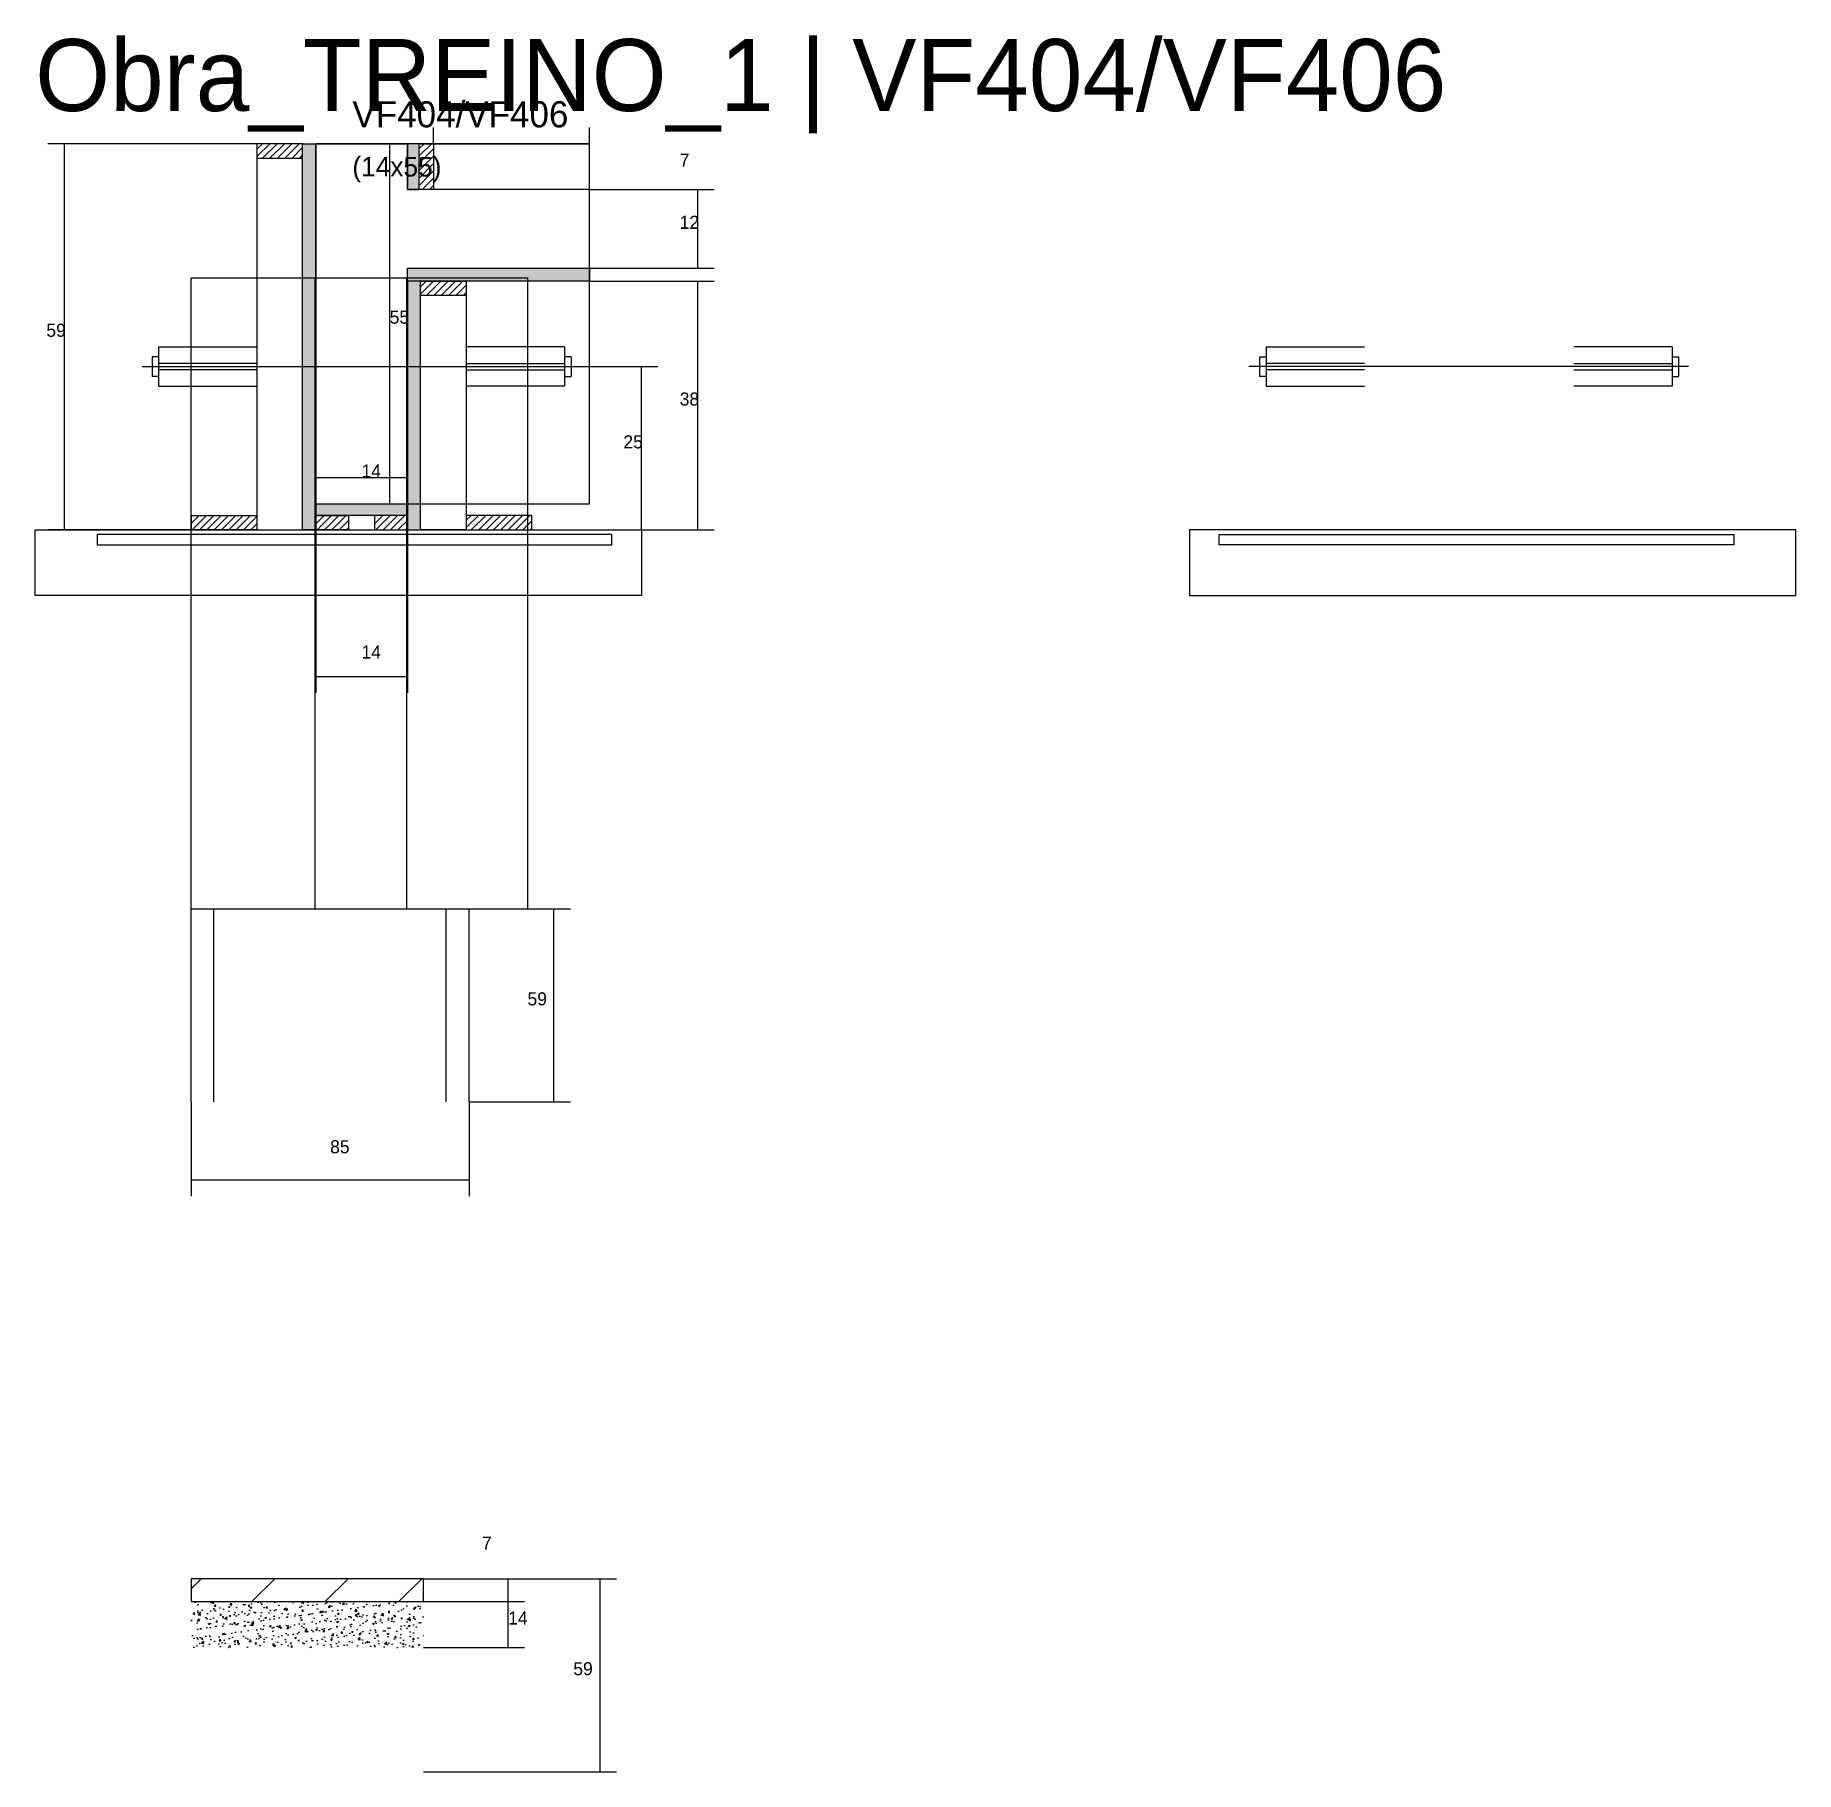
# Model space of a CAD drawing. Header units: metres. Extents: x -41 to 34840, y -36000 to 1848.
# Drawn here: x 80 to 618, y -5968 to -5437 of the extents above; entities that cross this region are included whole.
import ezdxf

# ---------------------------------------------------------------- set-up
doc = ezdxf.new("R2010")
doc.units = ezdxf.units.M
for name, color, linetype in [('barrote', 126, 'Continuous'), ('CONCRETO', 251, 'Continuous'), ('COTA', 4, 'Continuous'), ('Cota Seção (2x)', 4, 'Continuous'), ('Hachura', 253, 'Continuous'), ('LABEL_ID', 3, 'Continuous'), ('Madeira', 126, 'Continuous'), ('Painéis', 200, 'Continuous'), ('REAPROVEITAMENTO', 251, 'Continuous'), ('SARR_2.2x7', 40, 'Continuous'), ('SCO-___-LAJ', 4, 'Continuous'), ('TENSOR', 2, 'Continuous'), ('Texto Seção', 7, 'Continuous')]:
    doc.layers.add(name, color=color, linetype=linetype)

msp = doc.modelspace()

# ---------------------------------------------------------------- texts
at = {"layer": 'COTA'}
for s, p in [('7', (276.9, -5477)), ('12', (276.9, -5496)), ('59', (83.4, -5529)), ('38', (276.9, -5550)), ('25', (259.7, -5563.1)), ('14', (179.7, -5627.3)), ('85', (170.1, -5778.5))]:
    msp.add_text(s, height=4, dxfattribs=at).set_placement(p)
at = {"layer": 'Cota Seção (2x)'}
for s, p in [('55', (188.3, -5525)), ('14', (179.7, -5572)), ('59', (230.4, -5733.3)), ('7', (216.5, -5899.6)), ('14', (224.5, -5922.5)), ('59', (244.4, -5938))]:
    msp.add_text(s, height=4, dxfattribs=at).set_placement(p)
at = {"layer": 'LABEL_ID'}
msp.add_text('Obra_TREINO_1 | VF404/VF406', height=22, dxfattribs=at).set_placement((80, -5460))
at = {"layer": 'Texto Seção'}
for s, height, p in [('VF404/VF406', 8, (176.9, -5465)), ('(14x55)', 6, (176.9, -5480))]:
    msp.add_text(s, height=height, dxfattribs=at).set_placement(p)

# ---------------------------------------------------------------- hatches: boundary and pattern name
at = {"layer": 'COTA'}
h = msp.add_hatch(dxfattribs=at)
h.set_pattern_fill('AR-CONC', scale=0.03)
h.paths.add_polyline_path([(127.6, -5915.5), (127.6, -5929.5), (127.6, -5929.5), (198.6, -5929.5), (198.6, -5929.5), (198.6, -5915.5), (198.6, -5915.5), (127.6, -5915.5)])
at = {"layer": 'Hachura'}
h = msp.add_hatch(dxfattribs=at)
h.set_pattern_fill('ANSI31', scale=0.5)
h.paths.add_polyline_path([(161.7, -5474.4), (161.7, -5470), (161.7, -5470), (147.7, -5470), (147.7, -5470), (147.7, -5474.4), (147.7, -5474.4), (161.7, -5474.4)])
h = msp.add_hatch(color=8, dxfattribs=at)
h.dxf.hatch_style = 1
h.paths.add_polyline_path([(161.7, -5470), (165.7, -5470), (165.7, -5470), (165.7, -5588), (165.7, -5588), (161.7, -5588), (161.7, -5588), (161.7, -5470)])
h = msp.add_hatch(color=8, dxfattribs=at)
h.dxf.hatch_style = 1
h.paths.add_polyline_path([(197.3, -5470), (193.7, -5470), (193.7, -5470), (193.7, -5484), (193.7, -5484), (197.3, -5484), (197.3, -5484), (197.3, -5470)])
h = msp.add_hatch(dxfattribs=at)
h.set_pattern_fill('ANSI31', scale=0.5)
h.paths.add_polyline_path([(201.7, -5484), (197.3, -5484), (197.3, -5484), (197.3, -5470), (197.3, -5470), (201.7, -5470), (201.7, -5470), (201.7, -5484)])
h = msp.add_hatch(color=8, dxfattribs=at)
h.dxf.hatch_style = 1
h.paths.add_polyline_path([(193.7, -5508), (197.7, -5508), (197.7, -5508), (197.7, -5588), (197.7, -5588), (193.7, -5588), (193.7, -5588), (193.7, -5508)])
h = msp.add_hatch(color=8, dxfattribs=at)
h.dxf.hatch_style = 1
h.paths.add_polyline_path([(193.7, -5512), (193.7, -5508), (193.7, -5508), (249.3, -5508), (249.3, -5508), (249.3, -5512), (249.3, -5512), (193.7, -5512)])
h = msp.add_hatch(dxfattribs=at)
h.set_pattern_fill('ANSI31', scale=0.5)
h.paths.add_polyline_path([(197.7, -5516.4), (197.7, -5512), (197.7, -5512), (211.7, -5512), (211.7, -5512), (211.7, -5516.4), (211.7, -5516.4), (197.7, -5516.4)])
h = msp.add_hatch(color=8, dxfattribs=at)
h.dxf.hatch_style = 1
h.paths.add_polyline_path([(165.7, -5583.6), (165.7, -5580), (165.7, -5580), (193.7, -5580), (193.7, -5580), (193.7, -5583.6), (193.7, -5583.6), (165.7, -5583.6)])
h = msp.add_hatch(dxfattribs=at)
h.set_pattern_fill('ANSI31', scale=0.5)
h.paths.add_polyline_path([(127.7, -5588), (127.7, -5583.6), (127.7, -5583.6), (147.7, -5583.6), (147.7, -5583.6), (147.7, -5588), (147.7, -5588), (127.7, -5588)])
h = msp.add_hatch(dxfattribs=at)
h.set_pattern_fill('ANSI31', scale=0.5)
h.paths.add_polyline_path([(165.7, -5588), (165.7, -5583.6), (165.7, -5583.6), (175.7, -5583.6), (175.7, -5583.6), (175.7, -5588), (175.7, -5588), (165.7, -5588)])
h = msp.add_hatch(dxfattribs=at)
h.set_pattern_fill('ANSI31', scale=0.5)
h.paths.add_polyline_path([(193.7, -5588), (193.7, -5583.6), (193.7, -5583.6), (183.7, -5583.6), (183.7, -5583.6), (183.7, -5588), (183.7, -5588), (193.7, -5588)])
h = msp.add_hatch(dxfattribs=at)
h.set_pattern_fill('ANSI31', scale=0.5)
h.paths.add_polyline_path([(231.7, -5588), (231.7, -5583.6), (231.7, -5583.6), (211.7, -5583.6), (211.7, -5583.6), (211.7, -5588), (211.7, -5588), (231.7, -5588)])
at = {"layer": 'REAPROVEITAMENTO'}
h = msp.add_hatch(dxfattribs=at)
h.set_pattern_fill('ANSI31', scale=5)
h.paths.add_polyline_path([(127.6, -5908.5), (127.6, -5915.5), (127.6, -5915.5), (198.6, -5915.5), (198.6, -5915.5), (198.6, -5908.5), (198.6, -5908.5), (127.6, -5908.5)])

# ---------------------------------------------------------------- linework, layer by layer
for p, q in [((117.7, -5532.1), (117.7, -5544.1)), ((117.7, -5532.1), (147.7, -5532.1)), ((241.7, -5532.1), (211.7, -5532.1)), ((241.7, -5532.1), (241.7, -5544.1)), ((456.1, -5532.1), (456.1, -5544.1)), ((456.1, -5532.1), (486.1, -5532.1)), ((580.1, -5532.1), (550.1, -5532.1)), ((580.1, -5532.1), (580.1, -5544.1)), ((115.7, -5535.1), (115.7, -5541.1)), ((117.7, -5535.1), (115.7, -5535.1)), ((147.7, -5537.1), (117.7, -5537.1)), ((147.7, -5539.1), (117.7, -5539.1)), ((211.7, -5537.1), (241.7, -5537.1)), ((211.7, -5539.1), (241.7, -5539.1)), ((243.7, -5535.1), (241.7, -5535.1)), ((243.7, -5535.1), (243.7, -5541.1)), ((454.1, -5535.1), (454.1, -5541.1)), ((454.1, -5535.1), (456.1, -5535.1)), ((486.1, -5537.1), (456.1, -5537.1)), ((486.1, -5539.1), (456.1, -5539.1)), ((550.1, -5537.1), (580.1, -5537.1)), ((550.1, -5539.1), (580.1, -5539.1)), ((580.1, -5535.1), (582.1, -5535.1)), ((582.1, -5535.1), (582.1, -5541.1)), ((117.7, -5541.1), (115.7, -5541.1)), ((117.7, -5544.1), (147.7, -5544.1)), ((241.7, -5544.1), (211.7, -5544.1)), ((241.7, -5541.1), (243.7, -5541.1)), ((456.1, -5541.1), (454.1, -5541.1)), ((456.1, -5544.1), (486.1, -5544.1)), ((580.1, -5544.1), (550.1, -5544.1)), ((580.1, -5541.1), (582.1, -5541.1))]:
    msp.add_line(p, q)
at = {"layer": 'barrote'}
for points in [[(265.2, -5608), (80, -5608), (80, -5588), (265.2, -5588)], [(432.7, -5608), (617.9, -5608), (617.9, -5588), (432.7, -5588)]]:
    msp.add_lwpolyline(points, close=True, dxfattribs=at)
at = {"layer": 'CONCRETO'}
for points in [[(249.3, -5508), (249.3, -5484), (193.7, -5484), (193.7, -5470), (165.7, -5470), (165.7, -5580), (193.7, -5580), (193.7, -5508)], [(165.7, -5580), (249.3, -5580), (249.3, -5470), (165.7, -5470)]]:
    msp.add_lwpolyline(points, close=True, dxfattribs=at)
at = {"layer": 'COTA'}
for p, q in [((201.7, -5470), (201.7, -5465)), ((249.3, -5484), (249.3, -5465)), ((147.7, -5470), (83.9, -5470)), ((88.9, -5588), (88.9, -5470)), ((201.7, -5470), (249.3, -5470)), ((249.3, -5484), (287.4, -5484)), ((282.4, -5508), (282.4, -5484)), ((249.3, -5508), (287.4, -5508)), ((249.3, -5512), (287.4, -5512)), ((282.4, -5588), (282.4, -5512)), ((247, -5538.1), (270.2, -5538.1)), ((265.2, -5588), (265.2, -5538.1)), ((132.1, -5588), (83.9, -5588)), ((165.7, -5588), (165.7, -5637.8)), ((193.7, -5588), (193.7, -5637.8)), ((227.3, -5588), (287.4, -5588)), ((257, -5588), (270.2, -5588)), ((165.7, -5632.8), (193.7, -5632.8)), ((127.6, -5762.8), (127.6, -5791.6)), ((212.6, -5762.8), (212.6, -5791.6)), ((127.6, -5786.6), (212.6, -5786.6))]:
    msp.add_line(p, q, dxfattribs=at)
at = {"layer": 'Cota Seção (2x)'}
for p, q in [((165.7, -5470), (193.3, -5470)), ((188.3, -5580), (188.3, -5470)), ((165.7, -5588), (165.7, -5567)), ((193.7, -5588), (193.7, -5567)), ((165.7, -5572), (193.7, -5572)), ((165.7, -5580), (193.3, -5580)), ((212.6, -5703.8), (243.5, -5703.8)), ((238.5, -5762.8), (238.5, -5703.8)), ((212.6, -5762.8), (243.5, -5762.8)), ((198.6, -5908.5), (229.5, -5908.5)), ((198.6, -5908.5), (257.6, -5908.5)), ((224.5, -5915.5), (224.5, -5908.5)), ((252.6, -5967.5), (252.6, -5908.5)), ((198.6, -5915.5), (229.5, -5915.5)), ((198.6, -5915.5), (229.5, -5915.5)), ((224.5, -5929.5), (224.5, -5915.5)), ((198.6, -5929.5), (229.5, -5929.5)), ((198.6, -5967.5), (257.6, -5967.5))]:
    msp.add_line(p, q, dxfattribs=at)
at = {"layer": 'Madeira'}
for points in [[(161.7, -5474.4), (161.7, -5470), (147.7, -5470), (147.7, -5474.4)], [(161.7, -5470), (147.7, -5470), (147.7, -5588), (161.7, -5588)], [(201.7, -5484), (197.3, -5484), (197.3, -5470), (201.7, -5470)], [(197.7, -5516.4), (197.7, -5512), (211.7, -5512), (211.7, -5516.4)], [(197.7, -5512), (211.7, -5512), (211.7, -5588), (197.7, -5588)], [(265.2, -5608), (80, -5608), (80, -5588), (265.2, -5588)], [(127.7, -5588), (127.7, -5583.6), (147.7, -5583.6), (147.7, -5588)], [(165.7, -5588), (165.7, -5583.6), (175.7, -5583.6), (175.7, -5588)], [(193.7, -5588), (193.7, -5583.6), (183.7, -5583.6), (183.7, -5588)], [(231.7, -5588), (231.7, -5583.6), (211.7, -5583.6), (211.7, -5588)]]:
    msp.add_lwpolyline(points, close=True, dxfattribs=at)
at = {"layer": 'Painéis'}
for p, q in [((165.7, -5588), (165.7, -5470)), ((193.7, -5508), (249.3, -5508)), ((193.7, -5512), (193.7, -5508)), ((249.3, -5512), (249.3, -5508)), ((127.6, -5511), (165.5, -5511)), ((127.6, -5703.8), (127.6, -5511)), ((165.5, -5703.8), (165.5, -5511)), ((165.5, -5511), (193.5, -5511)), ((165.5, -5703.8), (165.5, -5511)), ((193.5, -5703.8), (193.5, -5511)), ((193.5, -5511), (230.5, -5511)), ((193.5, -5703.8), (193.5, -5511)), ((193.7, -5588), (193.7, -5512)), ((230.5, -5703.8), (230.5, -5511)), ((165.7, -5580), (193.7, -5580)), ((165.7, -5583.6), (165.7, -5580)), ((193.7, -5583.6), (193.7, -5580)), ((127.6, -5703.8), (212.6, -5703.8)), ((127.6, -5762.8), (127.6, -5703.8)), ((127.6, -5703.8), (165.5, -5703.8)), ((165.5, -5703.8), (193.5, -5703.8)), ((193.5, -5703.8), (230.5, -5703.8)), ((212.6, -5762.8), (212.6, -5703.8))]:
    msp.add_line(p, q, dxfattribs=at)
for points in [[(161.7, -5470), (165.7, -5470), (165.7, -5588), (161.7, -5588)], [(197.3, -5470), (193.7, -5470), (193.7, -5484), (197.3, -5484)], [(193.7, -5512), (193.7, -5508), (249.3, -5508), (249.3, -5512)], [(197.7, -5512), (193.7, -5512), (193.7, -5588), (197.7, -5588)], [(165.7, -5583.6), (165.7, -5580), (193.7, -5580), (193.7, -5583.6)], [(127.6, -5915.5), (198.6, -5915.5), (198.6, -5908.5), (127.6, -5908.5)]]:
    msp.add_lwpolyline(points, close=True, dxfattribs=at)
at = {"layer": 'SARR_2.2x7'}
for p, q in [((134.6, -5762.8), (134.6, -5703.8)), ((205.6, -5762.8), (205.6, -5703.8))]:
    msp.add_line(p, q, dxfattribs=at)
at = {"layer": 'SCO-___-LAJ'}
for points in [[(256.2, -5589.4), (98.9, -5589.4), (98.9, -5592.6), (256.2, -5592.6)], [(441.7, -5589.4), (599, -5589.4), (599, -5592.6), (441.7, -5592.6)]]:
    msp.add_lwpolyline(points, close=True, dxfattribs=at)
at = {"layer": 'TENSOR'}
for p, q in [((112.7, -5538.1), (247, -5538.1)), ((585.1, -5538.1), (450.8, -5538.1))]:
    msp.add_line(p, q, dxfattribs=at)

msp.set_redraw_order([(e.dxf.handle, doc.entitydb.next_handle()) for e in msp.query("TEXT MTEXT ATTDEF DIMENSION ARC_DIMENSION")])  # texts and dimensions are drawn at this point

doc.saveas('drawing.dxf')
